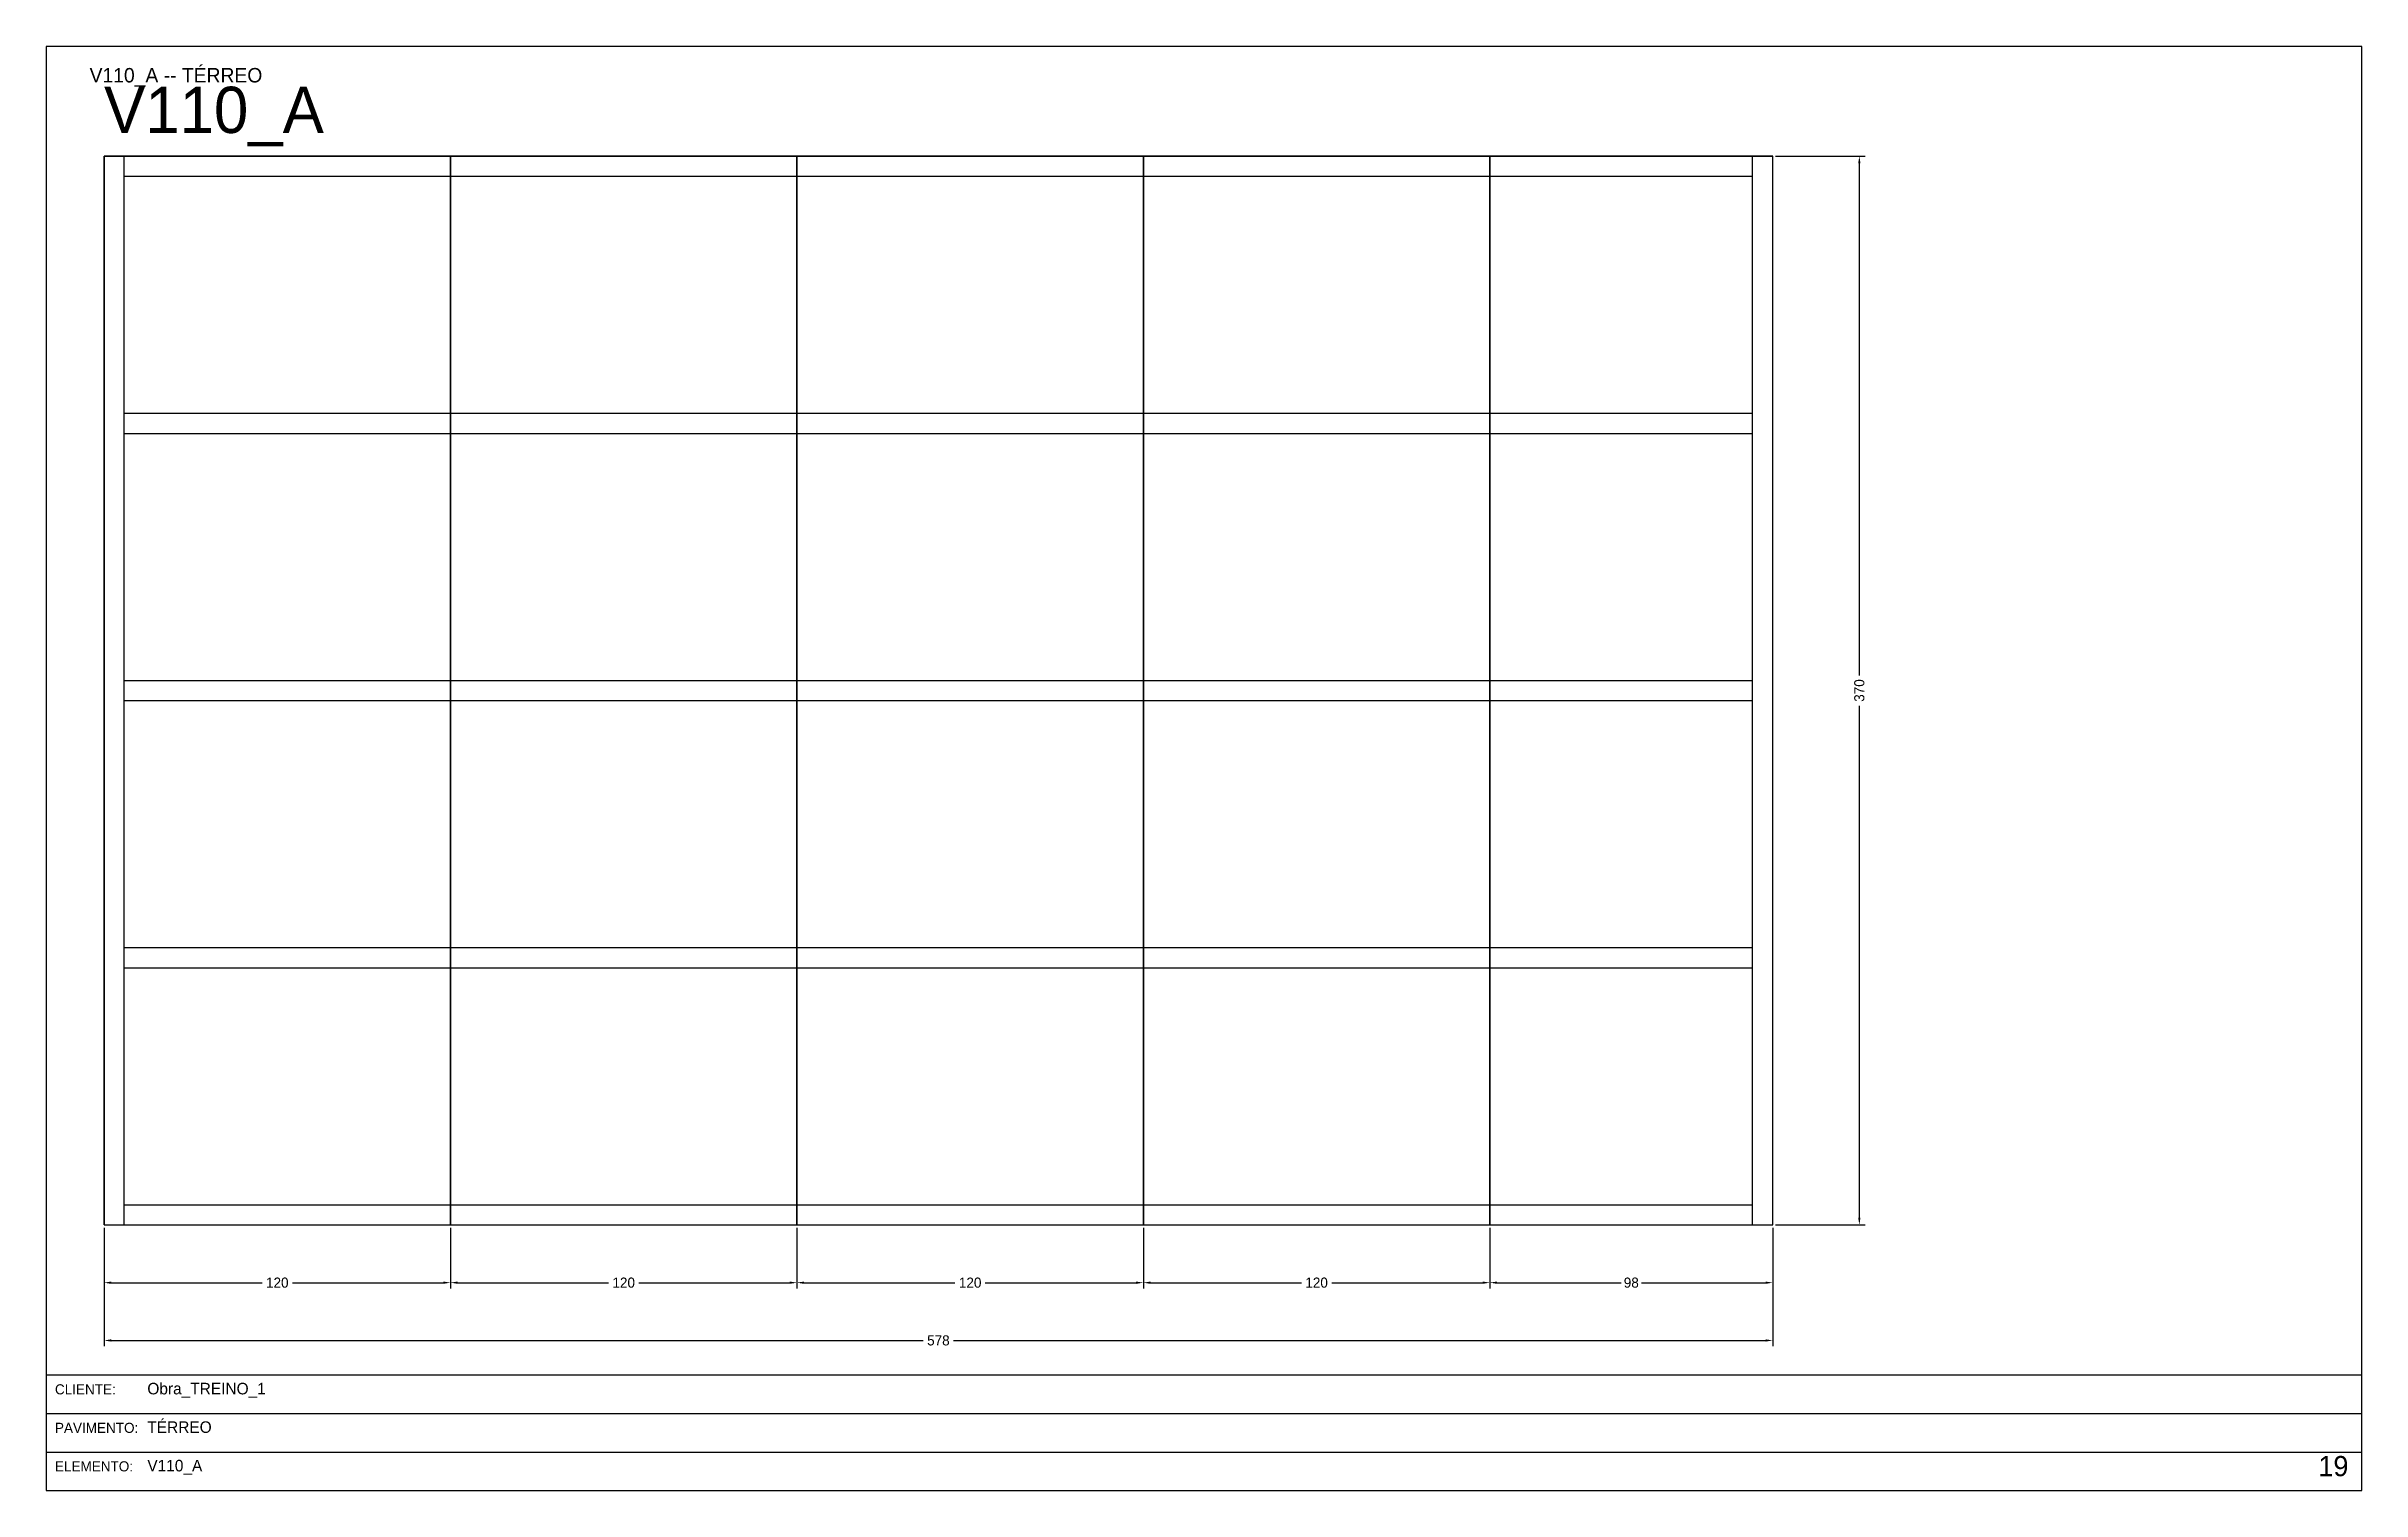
# Model space of a CAD drawing. Header units: metres. Extents: x 0 to 3268, y -4496 to 124.
# Drawn here: x 1644 to 2446, y -1518 to -1018 of the extents above; entities that cross this region are included whole.
import ezdxf

# ---------------------------------------------------------------- set-up
doc = ezdxf.new("R2010")
doc.units = ezdxf.units.M
for name, color, linetype in [('BORDA_CELULA', 9, 'Continuous'), ('CARIMBO', 9, 'Continuous'), ('COTA', 241, 'Continuous'), ('NOMENCLATURA', 7, 'Continuous'), ('Painéis', 200, 'Continuous'), ('SARR_2.2x7', 40, 'Continuous')]:
    doc.layers.add(name, color=color, linetype=linetype)
doc.dimstyles.new('COTA', dxfattribs={"dimtxt": 3.5, "dimasz": 2.5, "dimexe": 2, "dimexo": 1, "dimgap": 0.9, "dimtad": 1, "dimdec": 0, "dimrnd": 1, "dimcen": 2.5, "dimclrd": 4, "dimclre": 4, "dimclrt": 4, "dimazin": 3, "dimtfac": 1, "dimtmove": 0, "dimatfit": 3})

msp = doc.modelspace()

# ---------------------------------------------------------------- texts
at = {"layer": 'CARIMBO', "color": 9}
for s, p in [('CLIENTE:', (1647, -1484.67)), ('PAVIMENTO:', (1647, -1498)), ('ELEMENTO:', (1647, -1511.33))]:
    msp.add_text(s, height=3.5, dxfattribs=at).set_placement(p)
at = {"layer": 'CARIMBO', "color": 2}
for s, p in [('Obra_TREINO_1', (1679, -1484.67)), ('TÉRREO', (1679, -1498)), ('V110_A', (1679, -1511.33))]:
    msp.add_text(s, height=4, dxfattribs=at).set_placement(p)
at = {"layer": 'CARIMBO', "color": 3}
msp.add_text('19', height=7, dxfattribs=at).set_placement((2431, -1513))
at = {"layer": 'NOMENCLATURA'}
for s, height, p in [('V110_A -- TÉRREO', 5, (1659, -1030.5)), ('V110_A', 16, (1664, -1048))]:
    msp.add_text(s, height=height, dxfattribs=at).set_placement(p)

# ---------------------------------------------------------------- blocks, each defined once
blk = doc.blocks.new('_CLOSEDFILLED')
at = {"color": 0, "linetype": 'BYBLOCK'}
blk.add_solid([(-1, 0.16), (0, 0), (-1, -0.16)], dxfattribs=at)
blk = doc.blocks.new('*D163')
at = {"color": 4}
for p, q in [((1664, -1427), (1664, -1448)), ((1784, -1427), (1784, -1448)), ((1666.5, -1446), (1718.75, -1446)), ((1729.25, -1446), (1781.5, -1446))]:
    blk.add_line(p, q, dxfattribs=at)
at = {"layer": 'Defpoints'}
for p in [(1664, -1426), (1784, -1426), (1664, -1446)]:
    blk.add_point(p, dxfattribs=at)
at = {"layer": 'COTA', "color": 4, "xscale": 2.5, "yscale": 2.5, "rotation": 180}
blk.add_blockref('_CLOSEDFILLED', (1664, -1446), dxfattribs=at)
at = {"layer": 'COTA', "color": 4, "xscale": 2.5, "yscale": 2.5}
blk.add_blockref('_CLOSEDFILLED', (1784, -1446), dxfattribs=at)
at = {"layer": 'COTA', "color": 4, "insert": (1724, -1446), "char_height": 3.5, "attachment_point": 5}
blk.add_mtext('120', dxfattribs=at)
blk = doc.blocks.new('*D164')
at = {"color": 4}
for p, q in [((1784, -1427), (1784, -1448)), ((1904, -1427), (1904, -1448)), ((1786.5, -1446), (1838.75, -1446)), ((1849.25, -1446), (1901.5, -1446))]:
    blk.add_line(p, q, dxfattribs=at)
at = {"layer": 'Defpoints'}
for p in [(1784, -1426), (1904, -1426), (1784, -1446)]:
    blk.add_point(p, dxfattribs=at)
at = {"layer": 'COTA', "color": 4, "xscale": 2.5, "yscale": 2.5, "rotation": 180}
blk.add_blockref('_CLOSEDFILLED', (1784, -1446), dxfattribs=at)
at = {"layer": 'COTA', "color": 4, "xscale": 2.5, "yscale": 2.5}
blk.add_blockref('_CLOSEDFILLED', (1904, -1446), dxfattribs=at)
at = {"layer": 'COTA', "color": 4, "insert": (1844, -1446), "char_height": 3.5, "attachment_point": 5}
blk.add_mtext('120', dxfattribs=at)
blk = doc.blocks.new('*D165')
at = {"color": 4}
for p, q in [((1904, -1427), (1904, -1448)), ((2024, -1427), (2024, -1448)), ((1906.5, -1446), (1958.75, -1446)), ((1969.25, -1446), (2021.5, -1446))]:
    blk.add_line(p, q, dxfattribs=at)
at = {"layer": 'Defpoints'}
for p in [(1904, -1426), (2024, -1426), (1904, -1446)]:
    blk.add_point(p, dxfattribs=at)
at = {"layer": 'COTA', "color": 4, "xscale": 2.5, "yscale": 2.5, "rotation": 180}
blk.add_blockref('_CLOSEDFILLED', (1904, -1446), dxfattribs=at)
at = {"layer": 'COTA', "color": 4, "xscale": 2.5, "yscale": 2.5}
blk.add_blockref('_CLOSEDFILLED', (2024, -1446), dxfattribs=at)
at = {"layer": 'COTA', "color": 4, "insert": (1964, -1446), "char_height": 3.5, "attachment_point": 5}
blk.add_mtext('120', dxfattribs=at)
blk = doc.blocks.new('*D166')
at = {"color": 4}
for p, q in [((2024, -1427), (2024, -1448)), ((2144, -1427), (2144, -1448)), ((2026.5, -1446), (2078.75, -1446)), ((2089.25, -1446), (2141.5, -1446))]:
    blk.add_line(p, q, dxfattribs=at)
at = {"layer": 'Defpoints'}
for p in [(2024, -1426), (2144, -1426), (2024, -1446)]:
    blk.add_point(p, dxfattribs=at)
at = {"layer": 'COTA', "color": 4, "xscale": 2.5, "yscale": 2.5, "rotation": 180}
blk.add_blockref('_CLOSEDFILLED', (2024, -1446), dxfattribs=at)
at = {"layer": 'COTA', "color": 4, "xscale": 2.5, "yscale": 2.5}
blk.add_blockref('_CLOSEDFILLED', (2144, -1446), dxfattribs=at)
at = {"layer": 'COTA', "color": 4, "insert": (2084, -1446), "char_height": 3.5, "attachment_point": 5}
blk.add_mtext('120', dxfattribs=at)
blk = doc.blocks.new('*D167')
at = {"color": 4}
for p, q in [((2144, -1427), (2144, -1448)), ((2242, -1427), (2242, -1448)), ((2146.5, -1446), (2189.5, -1446)), ((2196.5, -1446), (2239.5, -1446))]:
    blk.add_line(p, q, dxfattribs=at)
at = {"layer": 'Defpoints'}
for p in [(2144, -1426), (2242, -1426), (2144, -1446)]:
    blk.add_point(p, dxfattribs=at)
at = {"layer": 'COTA', "color": 4, "xscale": 2.5, "yscale": 2.5, "rotation": 180}
blk.add_blockref('_CLOSEDFILLED', (2144, -1446), dxfattribs=at)
at = {"layer": 'COTA', "color": 4, "xscale": 2.5, "yscale": 2.5}
blk.add_blockref('_CLOSEDFILLED', (2242, -1446), dxfattribs=at)
at = {"layer": 'COTA', "color": 4, "insert": (2193, -1446), "char_height": 3.5, "attachment_point": 5}
blk.add_mtext('98', dxfattribs=at)
blk = doc.blocks.new('*D168')
at = {"color": 4}
for p, q in [((1664, -1427), (1664, -1468)), ((2242, -1427), (2242, -1468)), ((1666.5, -1466), (1947.75, -1466)), ((1958.25, -1466), (2239.5, -1466))]:
    blk.add_line(p, q, dxfattribs=at)
at = {"layer": 'Defpoints'}
for p in [(1664, -1426), (2242, -1426), (1664, -1466)]:
    blk.add_point(p, dxfattribs=at)
at = {"layer": 'COTA', "color": 4, "xscale": 2.5, "yscale": 2.5, "rotation": 180}
blk.add_blockref('_CLOSEDFILLED', (1664, -1466), dxfattribs=at)
at = {"layer": 'COTA', "color": 4, "xscale": 2.5, "yscale": 2.5}
blk.add_blockref('_CLOSEDFILLED', (2242, -1466), dxfattribs=at)
at = {"layer": 'COTA', "color": 4, "insert": (1953, -1466), "char_height": 3.5, "attachment_point": 5}
blk.add_mtext('578', dxfattribs=at)
blk = doc.blocks.new('*D169')
at = {"color": 4}
for p, q in [((2243, -1056), (2274, -1056)), ((2272, -1235.75), (2272, -1058.5)), ((2272, -1423.5), (2272, -1246.25)), ((2243, -1426), (2274, -1426))]:
    blk.add_line(p, q, dxfattribs=at)
at = {"layer": 'Defpoints'}
for p in [(2242, -1056), (2242, -1426), (2272, -1426)]:
    blk.add_point(p, dxfattribs=at)
at = {"layer": 'COTA', "color": 4, "xscale": 2.5, "yscale": 2.5}
for p, rotation in [((2272, -1056), 90), ((2272, -1426), 270)]:
    blk.add_blockref('_CLOSEDFILLED', p, dxfattribs=dict(at, rotation=rotation))
at = {"layer": 'COTA', "color": 4, "insert": (2272, -1241), "char_height": 3.5, "attachment_point": 5, "rotation": 90}
blk.add_mtext('370', dxfattribs=at)
blk = doc.blocks.new('*D170')
at = {"color": 4}
for p, q in [((2243, -1056), (2274, -1056)), ((2272, -1235.75), (2272, -1058.5)), ((2272, -1423.5), (2272, -1246.25)), ((2243, -1426), (2274, -1426))]:
    blk.add_line(p, q, dxfattribs=at)
at = {"layer": 'Defpoints'}
for p in [(2242, -1056), (2242, -1426), (2272, -1426)]:
    blk.add_point(p, dxfattribs=at)
at = {"layer": 'COTA', "color": 4, "xscale": 2.5, "yscale": 2.5}
for p, rotation in [((2272, -1056), 90), ((2272, -1426), 270)]:
    blk.add_blockref('_CLOSEDFILLED', p, dxfattribs=dict(at, rotation=rotation))
at = {"layer": 'COTA', "color": 4, "insert": (2272, -1241), "char_height": 3.5, "attachment_point": 5, "rotation": 90}
blk.add_mtext('370', dxfattribs=at)
blk = doc.blocks.new('*D171')
at = {"color": 4}
for p, q in [((2243, -1056), (2274, -1056)), ((2272, -1235.75), (2272, -1058.5)), ((2272, -1423.5), (2272, -1246.25)), ((2243, -1426), (2274, -1426))]:
    blk.add_line(p, q, dxfattribs=at)
at = {"layer": 'Defpoints'}
for p in [(2242, -1056), (2242, -1426), (2272, -1426)]:
    blk.add_point(p, dxfattribs=at)
at = {"layer": 'COTA', "color": 4, "xscale": 2.5, "yscale": 2.5}
for p, rotation in [((2272, -1056), 90), ((2272, -1426), 270)]:
    blk.add_blockref('_CLOSEDFILLED', p, dxfattribs=dict(at, rotation=rotation))
at = {"layer": 'COTA', "color": 4, "insert": (2272, -1241), "char_height": 3.5, "attachment_point": 5, "rotation": 90}
blk.add_mtext('370', dxfattribs=at)
blk = doc.blocks.new('*D172')
at = {"color": 4}
for p, q in [((2243, -1056), (2274, -1056)), ((2272, -1235.75), (2272, -1058.5)), ((2272, -1423.5), (2272, -1246.25)), ((2243, -1426), (2274, -1426))]:
    blk.add_line(p, q, dxfattribs=at)
at = {"layer": 'Defpoints'}
for p in [(2242, -1056), (2242, -1426), (2272, -1426)]:
    blk.add_point(p, dxfattribs=at)
at = {"layer": 'COTA', "color": 4, "xscale": 2.5, "yscale": 2.5}
for p, rotation in [((2272, -1056), 90), ((2272, -1426), 270)]:
    blk.add_blockref('_CLOSEDFILLED', p, dxfattribs=dict(at, rotation=rotation))
at = {"layer": 'COTA', "color": 4, "insert": (2272, -1241), "char_height": 3.5, "attachment_point": 5, "rotation": 90}
blk.add_mtext('370', dxfattribs=at)
blk = doc.blocks.new('*D173')
at = {"color": 4}
for p, q in [((2243, -1056), (2274, -1056)), ((2272, -1235.75), (2272, -1058.5)), ((2272, -1423.5), (2272, -1246.25)), ((2243, -1426), (2274, -1426))]:
    blk.add_line(p, q, dxfattribs=at)
at = {"layer": 'Defpoints'}
for p in [(2242, -1056), (2242, -1426), (2272, -1426)]:
    blk.add_point(p, dxfattribs=at)
at = {"layer": 'COTA', "color": 4, "xscale": 2.5, "yscale": 2.5}
for p, rotation in [((2272, -1056), 90), ((2272, -1426), 270)]:
    blk.add_blockref('_CLOSEDFILLED', p, dxfattribs=dict(at, rotation=rotation))
at = {"layer": 'COTA', "color": 4, "insert": (2272, -1241), "char_height": 3.5, "attachment_point": 5, "rotation": 90}
blk.add_mtext('370', dxfattribs=at)

# ---------------------------------------------------------------- dimensions: what is measured, and where the dimension line sits
at = {"layer": 'COTA'}
for picture in ['*D169', '*D170', '*D171', '*D172', '*D173']:
    dim = msp.add_linear_dim(base=(2272, -1426), p1=(2242, -1426), p2=(2242, -1056), angle=90, dimstyle='COTA', dxfattribs=at)
    dim.commit()
    dim.dimension.update_dxf_attribs({"geometry": picture, "text_midpoint": (2272, -1241)})
for base, p1, p2, picture, middle in [((1664, -1446), (1664, -1426), (1784, -1426), '*D163', (1724, -1446)), ((1664, -1466), (1664, -1426), (2242, -1426), '*D168', (1953, -1466)), ((1784, -1446), (1784, -1426), (1904, -1426), '*D164', (1844, -1446)), ((1904, -1446), (1904, -1426), (2024, -1426), '*D165', (1964, -1446)), ((2024, -1446), (2024, -1426), (2144, -1426), '*D166', (2084, -1446)), ((2144, -1446), (2144, -1426), (2242, -1426), '*D167', (2193, -1446))]:
    dim = msp.add_linear_dim(base=base, p1=p1, p2=p2, dimstyle='COTA', dxfattribs=at)
    dim.commit()
    dim.dimension.update_dxf_attribs({"geometry": picture, "text_midpoint": middle})

# ---------------------------------------------------------------- linework, layer by layer
at = {"layer": 'BORDA_CELULA'}
for points in [[(1644, -1518), (2446, -1518), (2446, -1018), (1644, -1018)], [(1644, -1518), (2446, -1518), (2446, -1478), (1644, -1478)]]:
    msp.add_lwpolyline(points, close=True, dxfattribs=at)
at = {"layer": 'CARIMBO'}
for p, q in [((1644, -1491.33), (2446, -1491.33)), ((1644, -1504.67), (2446, -1504.67)), ((1644, -1518), (2446, -1518))]:
    msp.add_line(p, q, dxfattribs=at)
at = {"layer": 'Painéis'}
for points in [[(1664, -1426), (1664, -1056)], [(1664, -1056), (1784, -1056)], [(1664, -1426), (1784, -1426), (1784, -1056), (1664, -1056), (1664, -1426)], [(1784, -1426), (1784, -1056)], [(1784, -1056), (1904, -1056)], [(1784, -1426), (1904, -1426), (1904, -1056), (1784, -1056), (1784, -1426)], [(1904, -1426), (1904, -1056)], [(1904, -1056), (2024, -1056)], [(1904, -1426), (2024, -1426), (2024, -1056), (1904, -1056), (1904, -1426)], [(2024, -1426), (2024, -1056)], [(2024, -1056), (2144, -1056)], [(2024, -1426), (2144, -1426), (2144, -1056), (2024, -1056), (2024, -1426)], [(2144, -1426), (2144, -1056)], [(2144, -1056), (2242, -1056)], [(2144, -1426), (2242, -1426), (2242, -1056), (2144, -1056), (2144, -1426)], [(2242, -1426), (2242, -1056)], [(1664, -1426), (1784, -1426)], [(1784, -1426), (1904, -1426)], [(1904, -1426), (2024, -1426)], [(2024, -1426), (2144, -1426)], [(2144, -1426), (2242, -1426)]]:
    msp.add_lwpolyline(points, dxfattribs=at)
at = {"layer": 'SARR_2.2x7'}
for points in [[(1671, -1426), (1671, -1056)], [(2235, -1426), (2235, -1056)], [(1671, -1063), (1784, -1063)], [(1784, -1063), (1904, -1063)], [(1904, -1063), (2024, -1063)], [(2024, -1063), (2144, -1063)], [(2144, -1063), (2235, -1063)], [(1671, -1145), (1784, -1145)], [(1784, -1145), (1904, -1145)], [(1904, -1145), (2024, -1145)], [(2024, -1145), (2144, -1145)], [(2144, -1145), (2235, -1145)], [(1671, -1152), (1784, -1152)], [(1784, -1152), (1904, -1152)], [(1904, -1152), (2024, -1152)], [(2024, -1152), (2144, -1152)], [(2144, -1152), (2235, -1152)], [(1671, -1237.5), (1784, -1237.5)], [(1784, -1237.5), (1904, -1237.5)], [(1904, -1237.5), (2024, -1237.5)], [(2024, -1237.5), (2144, -1237.5)], [(2144, -1237.5), (2235, -1237.5)], [(1671, -1244.5), (1784, -1244.5)], [(1784, -1244.5), (1904, -1244.5)], [(1904, -1244.5), (2024, -1244.5)], [(2024, -1244.5), (2144, -1244.5)], [(2144, -1244.5), (2235, -1244.5)], [(1671, -1330), (1784, -1330)], [(1784, -1330), (1904, -1330)], [(1904, -1330), (2024, -1330)], [(2024, -1330), (2144, -1330)], [(2144, -1330), (2235, -1330)], [(1671, -1337), (1784, -1337)], [(1784, -1337), (1904, -1337)], [(1904, -1337), (2024, -1337)], [(2024, -1337), (2144, -1337)], [(2144, -1337), (2235, -1337)], [(1671, -1419), (1784, -1419)], [(1784, -1419), (1904, -1419)], [(1904, -1419), (2024, -1419)], [(2024, -1419), (2144, -1419)], [(2144, -1419), (2235, -1419)]]:
    msp.add_lwpolyline(points, dxfattribs=at)

msp.set_redraw_order([(e.dxf.handle, doc.entitydb.next_handle()) for e in msp.query("TEXT MTEXT ATTDEF DIMENSION ARC_DIMENSION")])  # texts and dimensions are drawn at this point

doc.saveas('drawing.dxf')
